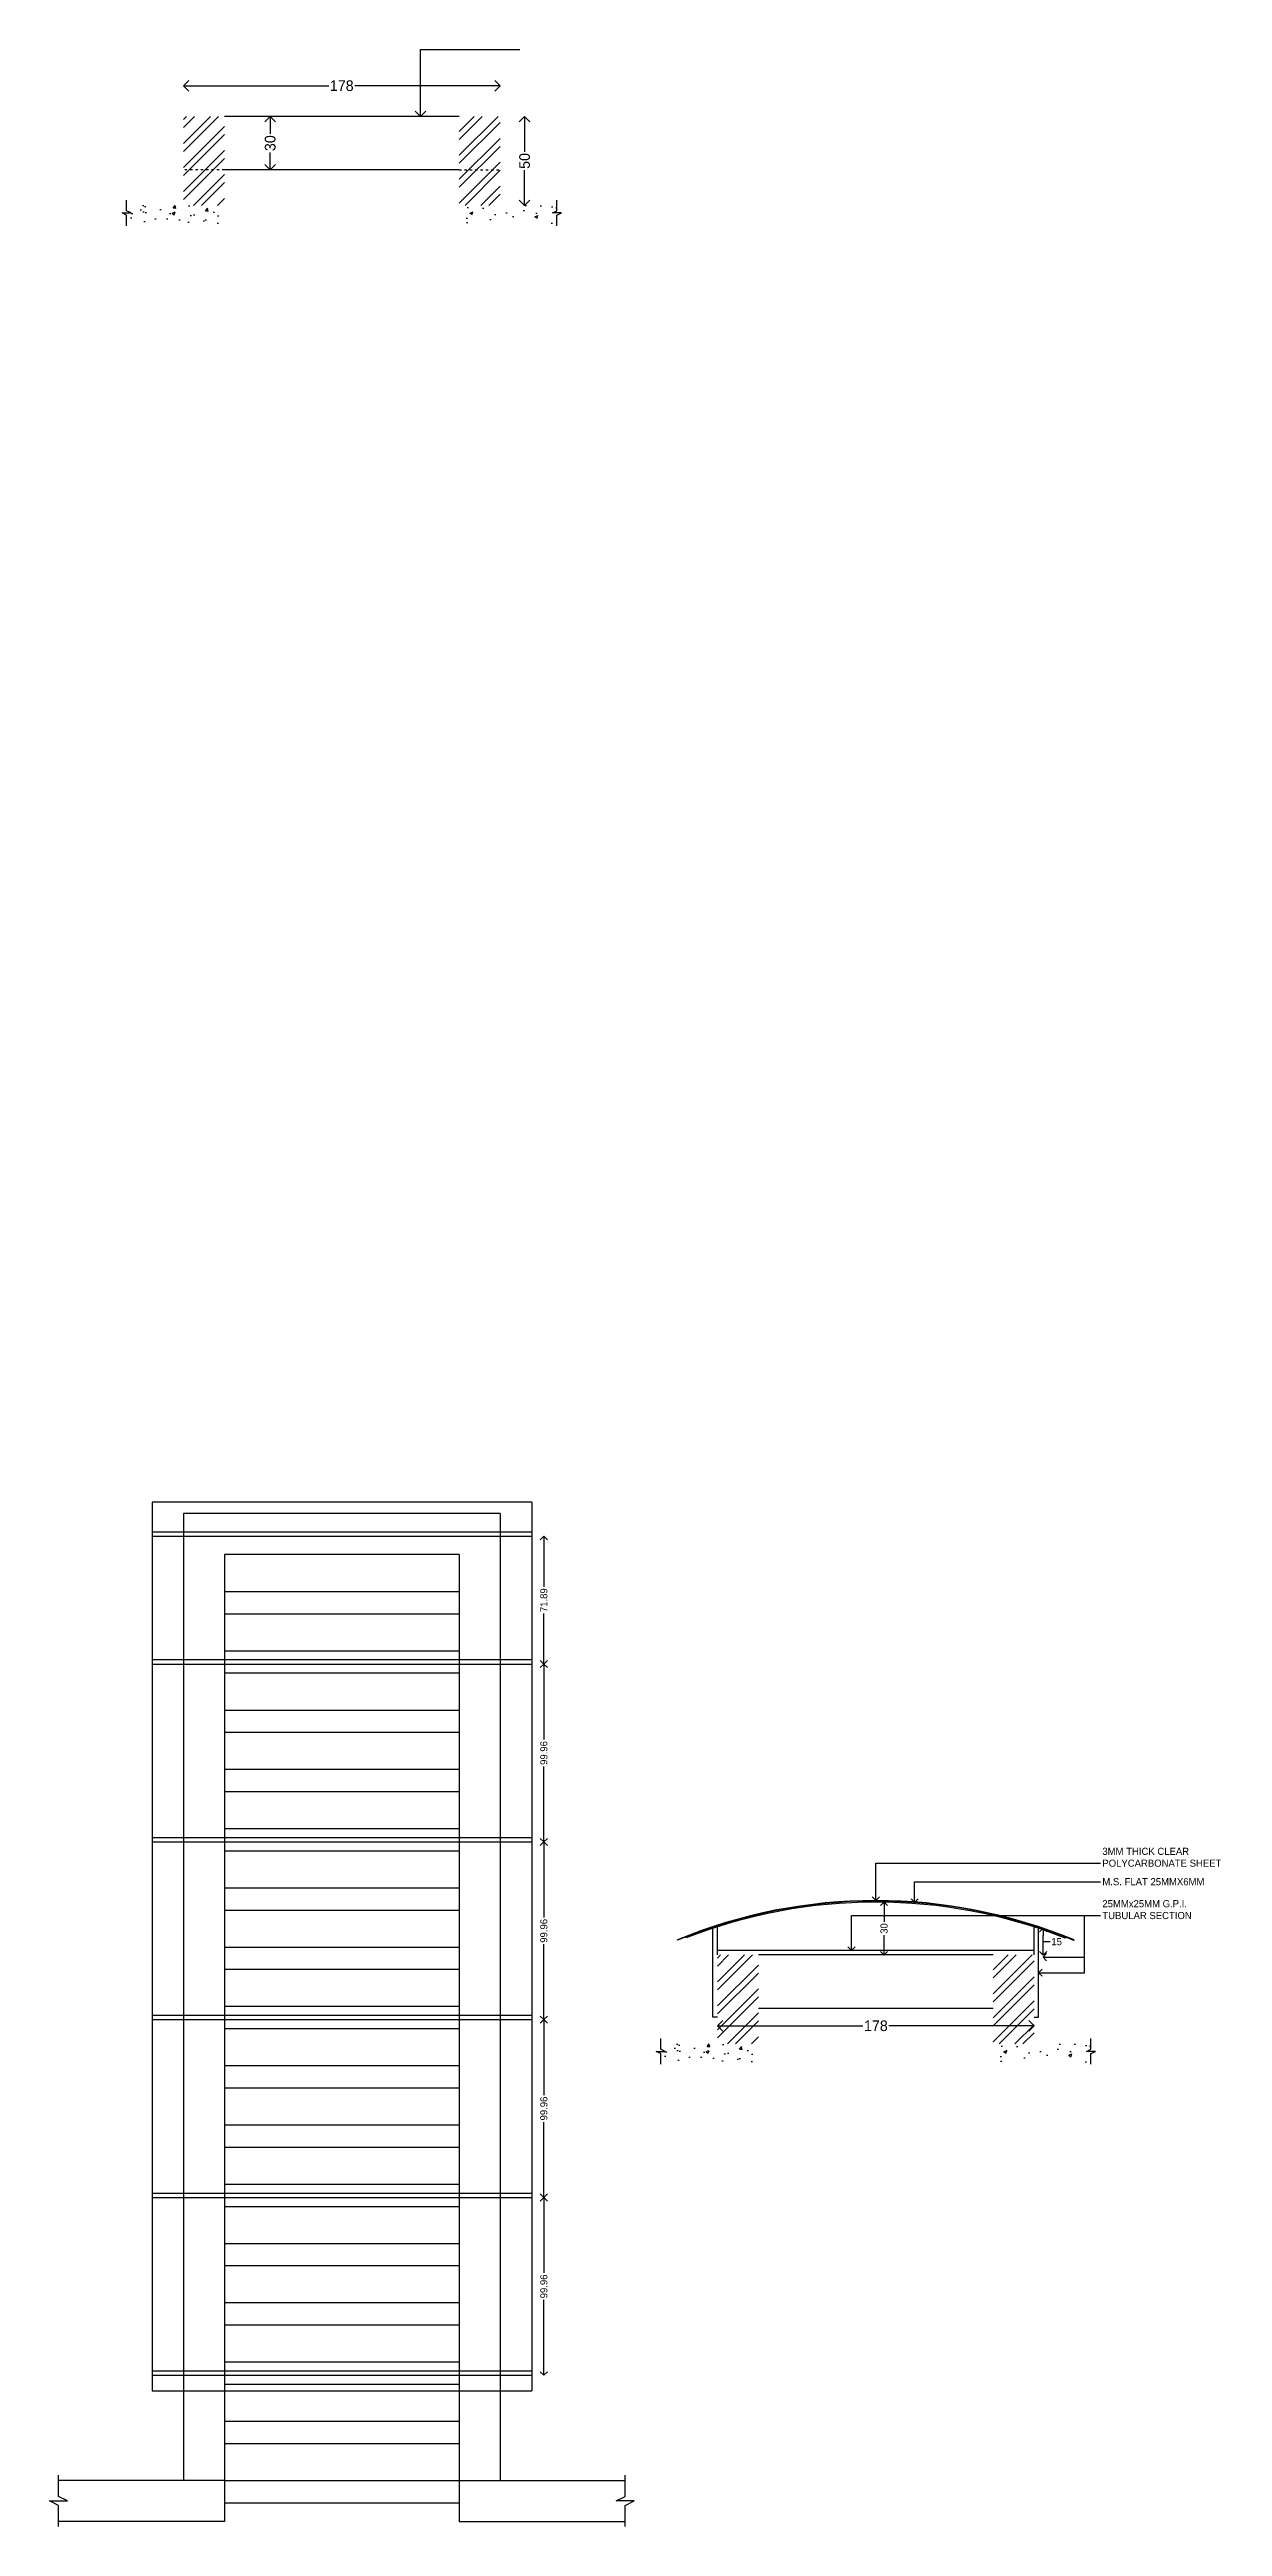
# Model space of a CAD drawing. Header units: metres. Extents: x -16 to 65907, y -5261 to 15511.
# Drawn here: x 17394 to 18053, y -3564 to -2172 of the extents above; entities that cross this region are included whole.
import ezdxf

# ---------------------------------------------------------------- set-up
doc = ezdxf.new("R2010")
doc.units = ezdxf.units.M
doc.header["$PDMODE"] = 67
doc.header["$PDSIZE"] = -5
doc.linetypes.add('ACAD_ISO03W100', pattern=[30, 12, -18])
doc.layers.get('0').update_dxf_attribs({"color": 6})
for name, color, linetype in [('BC-DIMENSION', 8, 'Continuous'), ('BC-GREYCOLOR', 8, 'Continuous'), ('BC-HATCH', 8, 'Continuous'), ('BC-TEXT', 7, 'Continuous'), ('BC-WHITECOLOR', 7, 'Continuous')]:
    doc.layers.add(name, color=color, linetype=linetype)
doc.styles.add('BC-1IN10-2', font='FreeSans.ttf', dxfattribs={"height": 4})
doc.styles.add('BC-1IN10-3', font='FreeSans.ttf', dxfattribs={"height": 6})
doc.dimstyles.new('BC-1IN10-2', dxfattribs={"dimtxt": 4, "dimasz": 4, "dimexe": 0.18, "dimexo": 0.0625, "dimgap": 1, "dimtad": 0, "dimtoh": 1, "dimzin": 12, "dimdsep": 46, "dimtxsty": 'BC-1IN10-2', "dimblk": 'OPEN90', "dimcen": 0.09, "dimse1": 1, "dimse2": 1, "dimclrd": 256, "dimclre": 256, "dimclrt": 7, "dimadec": 0, "dimazin": 0, "dimtfac": 1, "dimtdec": 1, "dimtofl": 0, "dimtmove": 1, "dimatfit": 3, "dimldrblk": 'OPEN90', "dimfxl": 0, "dimtolj": 1, "dimtzin": 0, "dimlwd": -1, "dimarcsym": 0})
doc.dimstyles.new('BC-1IN10-3', dxfattribs={"dimtxt": 6, "dimasz": 6, "dimexe": 0.18, "dimexo": 0.0625, "dimgap": 1, "dimtad": 0, "dimtoh": 1, "dimzin": 12, "dimdsep": 46, "dimtxsty": 'BC-1IN10-3', "dimblk": 'OPEN90', "dimcen": 0.09, "dimse1": 1, "dimse2": 1, "dimclrd": 256, "dimclre": 256, "dimclrt": 7, "dimadec": 0, "dimazin": 0, "dimtfac": 1, "dimtdec": 1, "dimtofl": 0, "dimtmove": 1, "dimatfit": 3, "dimldrblk": 'OPEN90', "dimfxl": 0, "dimtolj": 1, "dimtzin": 0, "dimlwd": -3, "dimarcsym": 0})

msp = doc.modelspace()

# ---------------------------------------------------------------- texts
at = {"layer": 'BC-TEXT', "color": 7, "char_height": 4, "attachment_point": 7, "style": 'BC-1IN10-2'}
for s, insert, width in [('{3MM THICK CLEAR POLYCARBONATE SHEET}', (17985.496, -3193.607), 90.52066), ('{M.S. FLAT 25MMX6MM}', (17985.496, -3204.03), 115.75087), ('{25MMx25MM G.P.I. TUBULAR SECTION}', (17985.496, -3223.053), 71.32991)]:
    msp.add_mtext(s, dxfattribs=dict(at, insert=insert, width=width))

# ---------------------------------------------------------------- blocks, each defined once
blk = doc.blocks.new('_OPEN90')
at = {"color": 0, "linetype": 'ByBlock'}
for p, q in [((0, 0), (-1, 0)), ((-0.5, 0.5), (0, 0)), ((0, 0), (-0.5, -0.5))]:
    blk.add_line(p, q, dxfattribs=at)
blk = doc.blocks.new('*D2541')
at = {"layer": 'BC-DIMENSION', "lineweight": -3}
for p, q in [((17775.2, -3283), (17850.9, -3283)), ((17941.2, -3283), (17865.4, -3283))]:
    blk.add_line(p, q, dxfattribs=at)
at = {"layer": 'Defpoints', "color": 0}
for p in [(17769.2, -3243.2), (17947.2, -3243.2), (17947.2, -3283)]:
    blk.add_point(p, dxfattribs=at)
at = {"layer": 'BC-DIMENSION', "lineweight": -3, "xscale": 6, "yscale": 6, "zscale": 6, "rotation": 180}
blk.add_blockref('_OPEN90', (17769.2, -3283), dxfattribs=at)
at = {"layer": 'BC-DIMENSION', "lineweight": -3, "xscale": 6, "yscale": 6, "zscale": 6}
blk.add_blockref('_OPEN90', (17947.2, -3283), dxfattribs=at)
at = {"layer": 'BC-DIMENSION', "color": 7, "insert": (17858.2, -3283), "char_height": 6, "attachment_point": 5, "style": 'BC-1IN10-3'}
blk.add_mtext('\\A1;178', dxfattribs=at)
blk = doc.blocks.new('*D2562')
at = {"layer": 'BC-TEXT'}
for p, q in [((17862.8, -3217.4), (17862.8, -3224.5)), ((17862.8, -3239.2), (17862.8, -3232.1))]:
    blk.add_line(p, q, dxfattribs=at)
at = {"layer": 'Defpoints', "color": 0}
for p in [(17858.2, -3213.4), (17862.8, -3213.4), (17844.5, -3243.2)]:
    blk.add_point(p, dxfattribs=at)
at = {"layer": 'BC-TEXT', "xscale": 4, "yscale": 4, "zscale": 4}
for p, rotation in [((17862.8, -3213.4), 90), ((17862.8, -3243.2), 270)]:
    blk.add_blockref('_OPEN90', p, dxfattribs=dict(at, rotation=rotation))
at = {"layer": 'BC-TEXT', "color": 7, "insert": (17862.8, -3228.3), "char_height": 4, "attachment_point": 5, "rotation": 90, "style": 'BC-1IN10-2'}
blk.add_mtext('\\A1;30', dxfattribs=at)
blk = doc.blocks.new('*D2563')
at = {"layer": 'BC-TEXT'}
for p, q in [((17952.2, -3239.2), (17952.2, -3232.2)), ((17954.1, -3235.7), (17952.2, -3235.7)), ((17956.1, -3235.7), (17954.1, -3235.7))]:
    blk.add_line(p, q, dxfattribs=at)
at = {"layer": 'Defpoints', "color": 0}
for p in [(17949.7, -3228.2), (17952.2, -3228.2), (17949.7, -3243.2)]:
    blk.add_point(p, dxfattribs=at)
at = {"layer": 'BC-TEXT', "xscale": 4, "yscale": 4, "zscale": 4}
for p, rotation in [((17952.2, -3228.2), 90), ((17952.2, -3243.2), 270)]:
    blk.add_blockref('_OPEN90', p, dxfattribs=dict(at, rotation=rotation))
at = {"layer": 'BC-TEXT', "color": 7, "insert": (17959.8, -3235.7), "char_height": 4, "attachment_point": 5, "style": 'BC-1IN10-2'}
blk.add_mtext('\\A1;15', dxfattribs=at)
blk = doc.blocks.new('*D2568')
at = {"layer": 'BC-TEXT'}
for p, q in [((17671.6, -3383.5), (17671.6, -3421.9)), ((17671.6, -3475.5), (17671.6, -3437))]:
    blk.add_line(p, q, dxfattribs=at)
at = {"layer": 'Defpoints', "color": 0}
for p in [(17664.7, -3379.5), (17671.6, -3379.5), (17664.7, -3479.5)]:
    blk.add_point(p, dxfattribs=at)
at = {"layer": 'BC-TEXT', "xscale": 4, "yscale": 4, "zscale": 4}
for p, rotation in [((17671.6, -3379.5), 90), ((17671.6, -3479.5), 270)]:
    blk.add_blockref('_OPEN90', p, dxfattribs=dict(at, rotation=rotation))
at = {"layer": 'BC-TEXT', "color": 7, "insert": (17671.6, -3429.5), "char_height": 4, "attachment_point": 5, "rotation": 90, "style": 'BC-1IN10-2'}
blk.add_mtext('\\A1;99.96', dxfattribs=at)
blk = doc.blocks.new('*D2569')
at = {"layer": 'BC-TEXT'}
for p, q in [((17671.6, -3283.5), (17671.6, -3322)), ((17671.6, -3375.5), (17671.6, -3337.1))]:
    blk.add_line(p, q, dxfattribs=at)
at = {"layer": 'Defpoints', "color": 0}
for p in [(17664.7, -3279.5), (17671.6, -3279.5), (17664.7, -3379.5)]:
    blk.add_point(p, dxfattribs=at)
at = {"layer": 'BC-TEXT', "xscale": 4, "yscale": 4, "zscale": 4}
for p, rotation in [((17671.6, -3279.5), 90), ((17671.6, -3379.5), 270)]:
    blk.add_blockref('_OPEN90', p, dxfattribs=dict(at, rotation=rotation))
at = {"layer": 'BC-TEXT', "color": 7, "insert": (17671.6, -3329.5), "char_height": 4, "attachment_point": 5, "rotation": 90, "style": 'BC-1IN10-2'}
blk.add_mtext('\\A1;99.96', dxfattribs=at)
blk = doc.blocks.new('*D2570')
at = {"layer": 'BC-TEXT'}
for p, q in [((17671.6, -3183.6), (17671.6, -3222)), ((17671.6, -3275.5), (17671.6, -3237.1))]:
    blk.add_line(p, q, dxfattribs=at)
at = {"layer": 'Defpoints', "color": 0}
for p in [(17664.7, -3179.6), (17671.6, -3179.6), (17664.7, -3279.5)]:
    blk.add_point(p, dxfattribs=at)
at = {"layer": 'BC-TEXT', "xscale": 4, "yscale": 4, "zscale": 4}
for p, rotation in [((17671.6, -3179.6), 90), ((17671.6, -3279.5), 270)]:
    blk.add_blockref('_OPEN90', p, dxfattribs=dict(at, rotation=rotation))
at = {"layer": 'BC-TEXT', "color": 7, "insert": (17671.6, -3229.6), "char_height": 4, "attachment_point": 5, "rotation": 90, "style": 'BC-1IN10-2'}
blk.add_mtext('\\A1;99.96', dxfattribs=at)
blk = doc.blocks.new('*D2571')
at = {"layer": 'BC-TEXT'}
for p, q in [((17671.6, -3083.6), (17671.6, -3122)), ((17671.6, -3175.6), (17671.6, -3137.2))]:
    blk.add_line(p, q, dxfattribs=at)
at = {"layer": 'Defpoints', "color": 0}
for p in [(17664.7, -3079.6), (17671.6, -3079.6), (17664.7, -3179.6)]:
    blk.add_point(p, dxfattribs=at)
at = {"layer": 'BC-TEXT', "xscale": 4, "yscale": 4, "zscale": 4}
for p, rotation in [((17671.6, -3079.6), 90), ((17671.6, -3179.6), 270)]:
    blk.add_blockref('_OPEN90', p, dxfattribs=dict(at, rotation=rotation))
at = {"layer": 'BC-TEXT', "color": 7, "insert": (17671.6, -3129.6), "char_height": 4, "attachment_point": 5, "rotation": 90, "style": 'BC-1IN10-2'}
blk.add_mtext('\\A1;99.96', dxfattribs=at)
blk = doc.blocks.new('*D2572')
at = {"layer": 'BC-TEXT'}
for p, q in [((17671.6, -3011.7), (17671.6, -3036.1)), ((17671.6, -3075.6), (17671.6, -3051.2))]:
    blk.add_line(p, q, dxfattribs=at)
at = {"layer": 'Defpoints', "color": 0}
for p in [(17664.7, -3007.7), (17671.6, -3007.7), (17664.7, -3079.6)]:
    blk.add_point(p, dxfattribs=at)
at = {"layer": 'BC-TEXT', "xscale": 4, "yscale": 4, "zscale": 4}
for p, rotation in [((17671.6, -3007.7), 90), ((17671.6, -3079.6), 270)]:
    blk.add_blockref('_OPEN90', p, dxfattribs=dict(at, rotation=rotation))
at = {"layer": 'BC-TEXT', "color": 7, "insert": (17671.6, -3043.7), "char_height": 4, "attachment_point": 5, "rotation": 90, "style": 'BC-1IN10-2'}
blk.add_mtext('\\A1;71.89', dxfattribs=at)
blk = doc.blocks.new('*D2344')
at = {"layer": 'BC-DIMENSION', "lineweight": -3}
for p, q in [((17475, -2192.2), (17550.8, -2192.2)), ((17641, -2192.2), (17565.3, -2192.2))]:
    blk.add_line(p, q, dxfattribs=at)
at = {"layer": 'Defpoints', "color": 0}
for p in [(17647, -2192.2), (17469, -2209.5), (17647, -2209.5)]:
    blk.add_point(p, dxfattribs=at)
at = {"layer": 'BC-DIMENSION', "lineweight": -3, "xscale": 6, "yscale": 6, "zscale": 6, "rotation": 180}
blk.add_blockref('_OPEN90', (17469, -2192.2), dxfattribs=at)
at = {"layer": 'BC-DIMENSION', "lineweight": -3, "xscale": 6, "yscale": 6, "zscale": 6}
blk.add_blockref('_OPEN90', (17647, -2192.2), dxfattribs=at)
at = {"layer": 'BC-DIMENSION', "color": 7, "insert": (17558, -2192.2), "char_height": 6, "attachment_point": 5, "style": 'BC-1IN10-3'}
blk.add_mtext('\\A1;178', dxfattribs=at)
blk = doc.blocks.new('*D2345')
at = {"layer": 'BC-DIMENSION', "lineweight": -3}
for p, q in [((17517.8, -2215.5), (17517.8, -2219.3)), ((17517.8, -2233.5), (17517.8, -2229.7))]:
    blk.add_line(p, q, dxfattribs=at)
at = {"layer": 'Defpoints', "color": 0}
for p in [(17517.8, -2209.5), (17558, -2209.5), (17558, -2239.5)]:
    blk.add_point(p, dxfattribs=at)
at = {"layer": 'BC-DIMENSION', "lineweight": -3, "xscale": 6, "yscale": 6, "zscale": 6}
for p, rotation in [((17517.8, -2209.5), 90), ((17517.8, -2239.5), 270)]:
    blk.add_blockref('_OPEN90', p, dxfattribs=dict(at, rotation=rotation))
at = {"layer": 'BC-DIMENSION', "color": 7, "insert": (17517.8, -2224.5), "char_height": 6, "attachment_point": 5, "rotation": 90, "style": 'BC-1IN10-3'}
blk.add_mtext('\\A1;30', dxfattribs=at)
blk = doc.blocks.new('*D2347')
at = {"layer": 'BC-DIMENSION', "lineweight": -3}
for p, q in [((17660.8, -2215.5), (17660.8, -2229.3)), ((17660.8, -2253.5), (17660.8, -2239.7))]:
    blk.add_line(p, q, dxfattribs=at)
at = {"layer": 'Defpoints', "color": 0}
for p in [(17647, -2209.5), (17660.8, -2209.5), (17647, -2259.5)]:
    blk.add_point(p, dxfattribs=at)
at = {"layer": 'BC-DIMENSION', "lineweight": -3, "xscale": 6, "yscale": 6, "zscale": 6}
for p, rotation in [((17660.8, -2209.5), 90), ((17660.8, -2259.5), 270)]:
    blk.add_blockref('_OPEN90', p, dxfattribs=dict(at, rotation=rotation))
at = {"layer": 'BC-DIMENSION', "color": 7, "insert": (17660.8, -2234.5), "char_height": 6, "attachment_point": 5, "rotation": 90, "style": 'BC-1IN10-3'}
blk.add_mtext('\\A1;50', dxfattribs=at)

# ---------------------------------------------------------------- dimensions: what is measured, and where the dimension line sits
at = {"layer": 'BC-DIMENSION'}
for base, p1, p2, picture, middle in [((17647.019, -2192.221), (17469.019, -2209.507), (17647.019, -2209.507), '*D2344', (17558.019, -2192.221)), ((17947.153, -3283.022), (17769.153, -3243.166), (17947.153, -3243.166), '*D2541', (17858.153, -3283.022))]:
    dim = msp.add_linear_dim(base=base, p1=p1, p2=p2, dimstyle='BC-1IN10-3', dxfattribs=at)
    dim.commit()
    dim.dimension.update_dxf_attribs({"geometry": picture, "text_midpoint": middle})
for base, p1, p2, picture, middle in [((17517.753, -2209.507), (17558.019, -2239.507), (17558.019, -2209.507), '*D2345', (17517.753, -2224.507)), ((17660.794, -2209.507), (17647.019, -2259.507), (17647.019, -2209.507), '*D2347', (17660.794, -2234.507))]:
    dim = msp.add_linear_dim(base=base, p1=p1, p2=p2, angle=90, dimstyle='BC-1IN10-3', dxfattribs=at)
    dim.commit()
    dim.dimension.update_dxf_attribs({"geometry": picture, "text_midpoint": middle})
at = {"layer": 'BC-TEXT'}
for base, p1, p2, override, picture, middle in [((17671.555, -3007.721), (17664.739, -3079.612), (17664.739, -3007.721), {"dimlfac": 1}, '*D2572', (17671.555, -3043.666)), ((17671.555, -3079.612), (17664.739, -3179.574), (17664.739, -3079.612), {"dimlfac": 1}, '*D2571', (17671.555, -3129.593)), ((17671.555, -3179.574), (17664.739, -3279.535), (17664.739, -3179.574), {"dimlfac": 1}, '*D2570', (17671.555, -3229.554)), ((17862.751, -3213.446), (17844.522, -3243.166), (17858.161, -3213.446), {"dimdec": 0, "dimlfac": 1}, '*D2562', (17862.751, -3228.306)), ((17671.555, -3279.535), (17664.739, -3379.497), (17664.739, -3279.535), {"dimlfac": 1}, '*D2569', (17671.555, -3329.516)), ((17671.555, -3379.497), (17664.739, -3479.458), (17664.739, -3379.497), {"dimlfac": 1}, '*D2568', (17671.555, -3429.478))]:
    dim = msp.add_linear_dim(base=base, p1=p1, p2=p2, angle=90, dimstyle='BC-1IN10-2', override=override, dxfattribs=at)
    dim.commit()
    dim.dimension.update_dxf_attribs({"geometry": picture, "text_midpoint": middle})
dim = msp.add_linear_dim(base=(17952.153, -3228.166), p1=(17949.653, -3243.166), p2=(17949.653, -3228.166), angle=90, dimstyle='BC-1IN10-2', override={"dimlfac": 1}, dxfattribs=at)
dim.commit()
dim.dimension.update_dxf_attribs({"geometry": '*D2563', "text_midpoint": (17957.126, -3235.666), "dimtype": 160})

# ---------------------------------------------------------------- hatches: boundary and pattern name
at = {"layer": 'BC-HATCH'}
h = msp.add_hatch(dxfattribs=at)
h.set_pattern_fill('ANSI32', color=256, style=0)
h.paths.add_polyline_path([(17647.019, -2239.507), (17647.019, -2209.507), (17624.019, -2209.507), (17624.019, -2239.507)])
h.paths.add_polyline_path([(17647.019, -2259.507), (17647.019, -2239.507), (17624.019, -2239.507), (17624.019, -2259.507)])
h.paths.add_polyline_path([(17492.019, -2259.507), (17492.019, -2239.507), (17469.019, -2239.507), (17469.019, -2259.507)])
h.paths.add_polyline_path([(17492.019, -2239.507), (17492.019, -2209.507), (17469.019, -2209.507), (17469.019, -2239.507)])
h = msp.add_hatch(dxfattribs=at)
h.set_pattern_fill('AR-CONC', color=256, scale=0.1, style=0)
h.set_pattern_definition([(50, (0, 0), (18.218467, -1.593909), [1.905, -20.955]), (355, (0, 0), (-3.524283, 19.105664), [1.524, -16.764]), (100.451, (1.518, -0.133), (14.69425, 17.511669), [1.619, -17.809]), (46.1842, (0, 5.08), (27.107904, -4.204233), [2.8575, -31.4325]), (96.6356, (2.26, 4.73), (23.740423, 24.742556), [2.4285, -26.7135]), (351.184, (0, 5.08), (23.74046, 24.74251), [2.286, -25.146]), (21, (2.54, 3.81), (15.161488, -10.226552), [1.905, -20.955]), (326, (2.54, 3.81), (6.180203, 18.418797), [1.524, -16.764]), (71.4514, (3.803, 2.958), (21.341649, 8.192286), [1.619, -17.809]), (37.5, (0, 0), (0.3088603, 8.455504), [0, -16.5608, 0, -17.018, 0, -16.8275]), (7.5, (0, 0), (6.6819663, 10.0180575), [0, -9.7028, 0, -16.1798, 0, -6.4135]), (-32.5, (-5.664, 0), (13.5590595, -0.5728744), [0, -6.35, 0, -19.812, 0, -26.289]), (-42.5, (-8.204, 0), (14.812918, 2.542649), [0, -8.255, 0, -13.1572, 0, -18.669])])
h.paths.add_polyline_path([(17678.927, -2264.982), (17681.427, -2263.727), (17676.427, -2263.727), (17678.927, -2262.473), (17678.927, -2259.507), (17624.019, -2259.507), (17624.019, -2269.507), (17678.927, -2269.507)])
h.paths.add_polyline_path([(17492.019, -2269.507), (17492.019, -2259.507), (17437.111, -2259.507), (17437.111, -2262.473), (17439.611, -2263.727), (17434.611, -2263.727), (17437.111, -2264.982), (17437.111, -2269.507)])
h = msp.add_hatch(dxfattribs=at)
h.set_pattern_fill('ANSI32', color=256, style=0)
h.set_pattern_definition([(45, (300.134, -1033.66), (-6.735192, 6.735192), []), (45, (304.624, -1033.66), (-6.735192, 6.735192), [])])
h.paths.add_polyline_path([(17947.153, -3273.166), (17947.153, -3243.166), (17924.153, -3243.166), (17924.153, -3273.166)])
h.paths.add_polyline_path([(17947.153, -3293.166), (17947.153, -3273.166), (17924.153, -3273.166), (17924.153, -3293.166)])
h.paths.add_polyline_path([(17792.153, -3293.166), (17792.153, -3273.166), (17769.153, -3273.166), (17769.153, -3293.166)])
h.paths.add_polyline_path([(17792.153, -3273.166), (17792.153, -3243.166), (17769.153, -3243.166), (17769.153, -3273.166)])
h = msp.add_hatch(dxfattribs=at)
h.set_pattern_fill('AR-CONC', color=256, scale=0.1, style=0)
h.set_pattern_definition([(50, (300.134, -1033.66), (18.218467, -1.593909), [1.905, -20.955]), (355, (300.134, -1033.66), (-3.524283, 19.105664), [1.524, -16.764]), (100.451, (301.652, -1033.793), (14.69425, 17.511669), [1.619, -17.809]), (46.1842, (300.134, -1028.58), (27.107904, -4.204233), [2.8575, -31.4325]), (96.6356, (302.393, -1028.93), (23.740423, 24.742556), [2.4285, -26.7135]), (351.184, (300.134, -1028.58), (23.74046, 24.74251), [2.286, -25.146]), (21, (302.674, -1029.85), (15.161488, -10.226552), [1.905, -20.955]), (326, (302.674, -1029.85), (6.180203, 18.418797), [1.524, -16.764]), (71.4514, (303.938, -1030.702), (21.341649, 8.192286), [1.619, -17.809]), (37.5, (300.134, -1033.66), (0.3088603, 8.455504), [0, -16.5608, 0, -17.018, 0, -16.8275]), (7.5, (300.134, -1033.66), (6.6819663, 10.0180575), [0, -9.7028, 0, -16.1798, 0, -6.4135]), (327.5, (294.47, -1033.66), (13.5590595, -0.5728744), [0, -6.35, 0, -19.812, 0, -26.289]), (317.5, (291.93, -1033.66), (14.812918, 2.542649), [0, -8.255, 0, -13.1572, 0, -18.669])])
h.paths.add_polyline_path([(17979.062, -3298.641), (17981.562, -3297.387), (17976.562, -3297.387), (17979.062, -3296.133), (17979.062, -3293.166), (17924.153, -3293.166), (17924.153, -3303.166), (17979.062, -3303.166)])
h.paths.add_polyline_path([(17792.153, -3303.166), (17792.153, -3293.166), (17737.245, -3293.166), (17737.245, -3296.133), (17739.745, -3297.387), (17734.745, -3297.387), (17737.245, -3298.641), (17737.245, -3303.166)])

# ---------------------------------------------------------------- linework, layer by layer
at = {"layer": 'BC-GREYCOLOR'}
for p, q in [((17469.019, -2994.971), (17469.019, -3538.6)), ((17647.019, -2994.971), (17469.019, -2994.971)), ((17647.019, -2994.971), (17647.019, -3538.6)), ((17492.019, -3017.971), (17492.019, -3561.6)), ((17624.019, -3017.971), (17492.019, -3017.971)), ((17624.019, -3017.971), (17624.019, -3561.6)), ((17492.019, -3038.791), (17624.019, -3038.791)), ((17492.019, -3051.291), (17624.019, -3051.291)), ((17492.019, -3072.112), (17624.019, -3072.112)), ((17492.019, -3084.612), (17624.019, -3084.612)), ((17492.019, -3105.432), (17624.019, -3105.432)), ((17492.019, -3117.932), (17624.019, -3117.932)), ((17492.019, -3138.753), (17624.019, -3138.753)), ((17492.019, -3151.253), (17624.019, -3151.253)), ((17492.019, -3172.074), (17624.019, -3172.074)), ((17492.019, -3184.574), (17624.019, -3184.574)), ((17492.019, -3205.394), (17624.019, -3205.394)), ((17492.019, -3217.894), (17624.019, -3217.894)), ((17492.019, -3238.715), (17624.019, -3238.715)), ((17492.019, -3251.215), (17624.019, -3251.215)), ((17492.019, -3272.035), (17624.019, -3272.035)), ((17492.019, -3284.535), (17624.019, -3284.535)), ((17492.019, -3305.356), (17624.019, -3305.356)), ((17492.019, -3317.856), (17624.019, -3317.856)), ((17492.019, -3338.676), (17624.019, -3338.676)), ((17492.019, -3351.176), (17624.019, -3351.176)), ((17492.019, -3371.997), (17624.019, -3371.997)), ((17492.019, -3384.497), (17624.019, -3384.497)), ((17492.019, -3405.317), (17624.019, -3405.317)), ((17492.019, -3417.817), (17624.019, -3417.817)), ((17492.019, -3438.638), (17624.019, -3438.638)), ((17492.019, -3451.138), (17624.019, -3451.138)), ((17492.019, -3471.958), (17624.019, -3471.958)), ((17492.019, -3484.458), (17624.019, -3484.458)), ((17492.019, -3505.279), (17624.019, -3505.279)), ((17492.019, -3517.779), (17624.019, -3517.779)), ((17492.019, -3538.6), (17624.019, -3538.6)), ((17492.019, -3551.1), (17624.019, -3551.1))]:
    msp.add_line(p, q, dxfattribs=at)
at = {"layer": 'BC-HATCH'}
msp.add_line((17924.153, -3273.166), (17792.153, -3273.166), dxfattribs=at)
at = {"layer": 'BC-TEXT'}
for p, q in [((17451.519, -2988.485), (17451.519, -3488.208)), ((17664.739, -2988.485), (17451.519, -2988.485)), ((17664.739, -2988.485), (17664.739, -3488.208)), ((17451.519, -3005.221), (17664.739, -3005.221)), ((17451.519, -3007.721), (17664.739, -3007.721)), ((17451.519, -3077.112), (17664.739, -3077.112)), ((17451.519, -3079.612), (17664.739, -3079.612)), ((17451.519, -3177.074), (17664.739, -3177.074)), ((17451.519, -3179.574), (17664.739, -3179.574)), ((17766.653, -3278.166), (17766.653, -3228.166)), ((17769.153, -3243.166), (17769.153, -3227.342)), ((17947.153, -3243.166), (17947.153, -3227.342)), ((17949.653, -3278.166), (17949.653, -3228.166)), ((17746.796, -3234.896), (17746.692, -3234.614)), ((17751.653, -3233.587), (17751.434, -3233.028)), ((17947.153, -3240.666), (17769.153, -3240.666)), ((17964.653, -3233.666), (17964.873, -3233.108)), ((17969.51, -3234.978), (17969.614, -3234.697)), ((17451.519, -3277.035), (17664.739, -3277.035)), ((17451.519, -3279.535), (17664.739, -3279.535)), ((17769.153, -3278.166), (17766.653, -3278.166)), ((17947.153, -3278.166), (17949.653, -3278.166)), ((17451.519, -3376.997), (17664.739, -3376.997)), ((17451.519, -3379.497), (17664.739, -3379.497)), ((17451.519, -3476.958), (17664.739, -3476.958)), ((17451.519, -3479.458), (17664.739, -3479.458)), ((17451.519, -3488.208), (17664.739, -3488.208))]:
    msp.add_line(p, q, dxfattribs=at)
for radius, start, end in [(292.018, 67.540204, 112.417247), (291.718, 67.537931, 112.41952), (291.118, 68.519984, 111.437467)]:
    msp.add_arc((17858.053, -3504.564), radius, start, end, dxfattribs=at)
at = {"layer": 'BC-WHITECOLOR'}
for p, q in [((17624.019, -2209.507), (17492.019, -2209.507)), ((17624.019, -2239.507), (17492.019, -2239.507)), ((17434.611, -2263.727), (17439.611, -2263.727)), ((17437.111, -2264.982), (17434.611, -2263.727)), ((17437.111, -2262.473), (17437.111, -2256.54)), ((17439.611, -2263.727), (17437.111, -2262.473)), ((17437.111, -2270.915), (17437.111, -2264.982)), ((17676.427, -2263.727), (17678.927, -2262.473)), ((17681.427, -2263.727), (17676.427, -2263.727)), ((17678.927, -2262.473), (17678.927, -2256.54)), ((17678.927, -2264.982), (17681.427, -2263.727)), ((17678.927, -2270.915), (17678.927, -2264.982)), ((17624.019, -3017.971), (17492.019, -3017.971)), ((17924.153, -3243.166), (17792.153, -3243.166)), ((17734.745, -3297.387), (17739.745, -3297.387)), ((17737.245, -3298.641), (17734.745, -3297.387)), ((17737.245, -3296.133), (17737.245, -3290.2)), ((17739.745, -3297.387), (17737.245, -3296.133)), ((17737.245, -3304.575), (17737.245, -3298.641)), ((17976.562, -3297.387), (17979.062, -3296.133)), ((17981.562, -3297.387), (17976.562, -3297.387)), ((17979.062, -3296.133), (17979.062, -3290.2)), ((17979.062, -3298.641), (17981.562, -3297.387)), ((17979.062, -3304.575), (17979.062, -3298.641)), ((17492.019, -3438.6), (17492.019, -3561.6)), ((17398.772, -3547.591), (17398.772, -3535.725)), ((17717.266, -3547.591), (17717.266, -3535.725)), ((17393.772, -3550.1), (17403.772, -3550.1)), ((17398.772, -3552.608), (17393.772, -3550.1)), ((17492.019, -3538.6), (17398.772, -3538.6)), ((17403.772, -3550.1), (17398.772, -3547.591)), ((17624.019, -3538.6), (17717.266, -3538.6)), ((17712.266, -3550.1), (17717.266, -3547.591)), ((17722.266, -3550.1), (17712.266, -3550.1)), ((17717.266, -3552.608), (17722.266, -3550.1)), ((17398.772, -3564.475), (17398.772, -3552.608)), ((17492.019, -3561.6), (17398.772, -3561.6)), ((17624.019, -3561.6), (17717.266, -3561.6)), ((17717.266, -3564.475), (17717.266, -3552.608))]:
    msp.add_line(p, q, dxfattribs=at)
at = {"layer": 'BC-WHITECOLOR', "linetype": 'ACAD_ISO03W100', "ltscale": 0.1}
for p, q in [((17492.019, -2239.507), (17469.019, -2239.507)), ((17624.019, -2239.507), (17647.019, -2239.507))]:
    msp.add_line(p, q, dxfattribs=at)

msp.set_redraw_order([(e.dxf.handle, doc.entitydb.next_handle()) for e in msp.query("TEXT MTEXT ATTDEF DIMENSION ARC_DIMENSION")])  # texts and dimensions are drawn at this point

# ---------------------------------------------------------------- leaders
at = {"layer": 'BC-TEXT', "annotation_type": 0, "has_hookline": 1, "hookline_direction": 0}
for points, text_width in [([(17858.161, -3212.546), (17858.161, -3191.607), (17984.496, -3191.607)], 67.49), ([(17879.972, -3213.671), (17879.972, -3202.03), (17984.496, -3202.03)], 57.734), ([(17844.522, -3240.666), (17844.522, -3221.053), (17984.496, -3221.053)], 50.738)]:
    msp.add_leader(points, dimstyle='BC-1IN10-2', override={"dimtad": 0}, dxfattribs=dict(at, text_width=text_width))
at = {"layer": 'BC-TEXT'}
for points in [[(17949.653, -3253.166), (17975.512, -3253.166), (17975.512, -3221.053)], [(17952.153, -3244.416), (17975.512, -3244.416)]]:
    msp.add_leader(points, dimstyle='BC-1IN10-2', dxfattribs=at)
at = {"layer": 'BC-WHITECOLOR', "annotation_type": 0, "has_hookline": 1, "hookline_direction": 0, "text_width": 126.955}
msp.add_leader([(17602.323, -2209.507), (17602.323, -2171.853), (17658.113, -2171.853)], dimstyle='BC-1IN10-3', override={"dimtad": 0}, dxfattribs=at)

doc.saveas('drawing.dxf')
